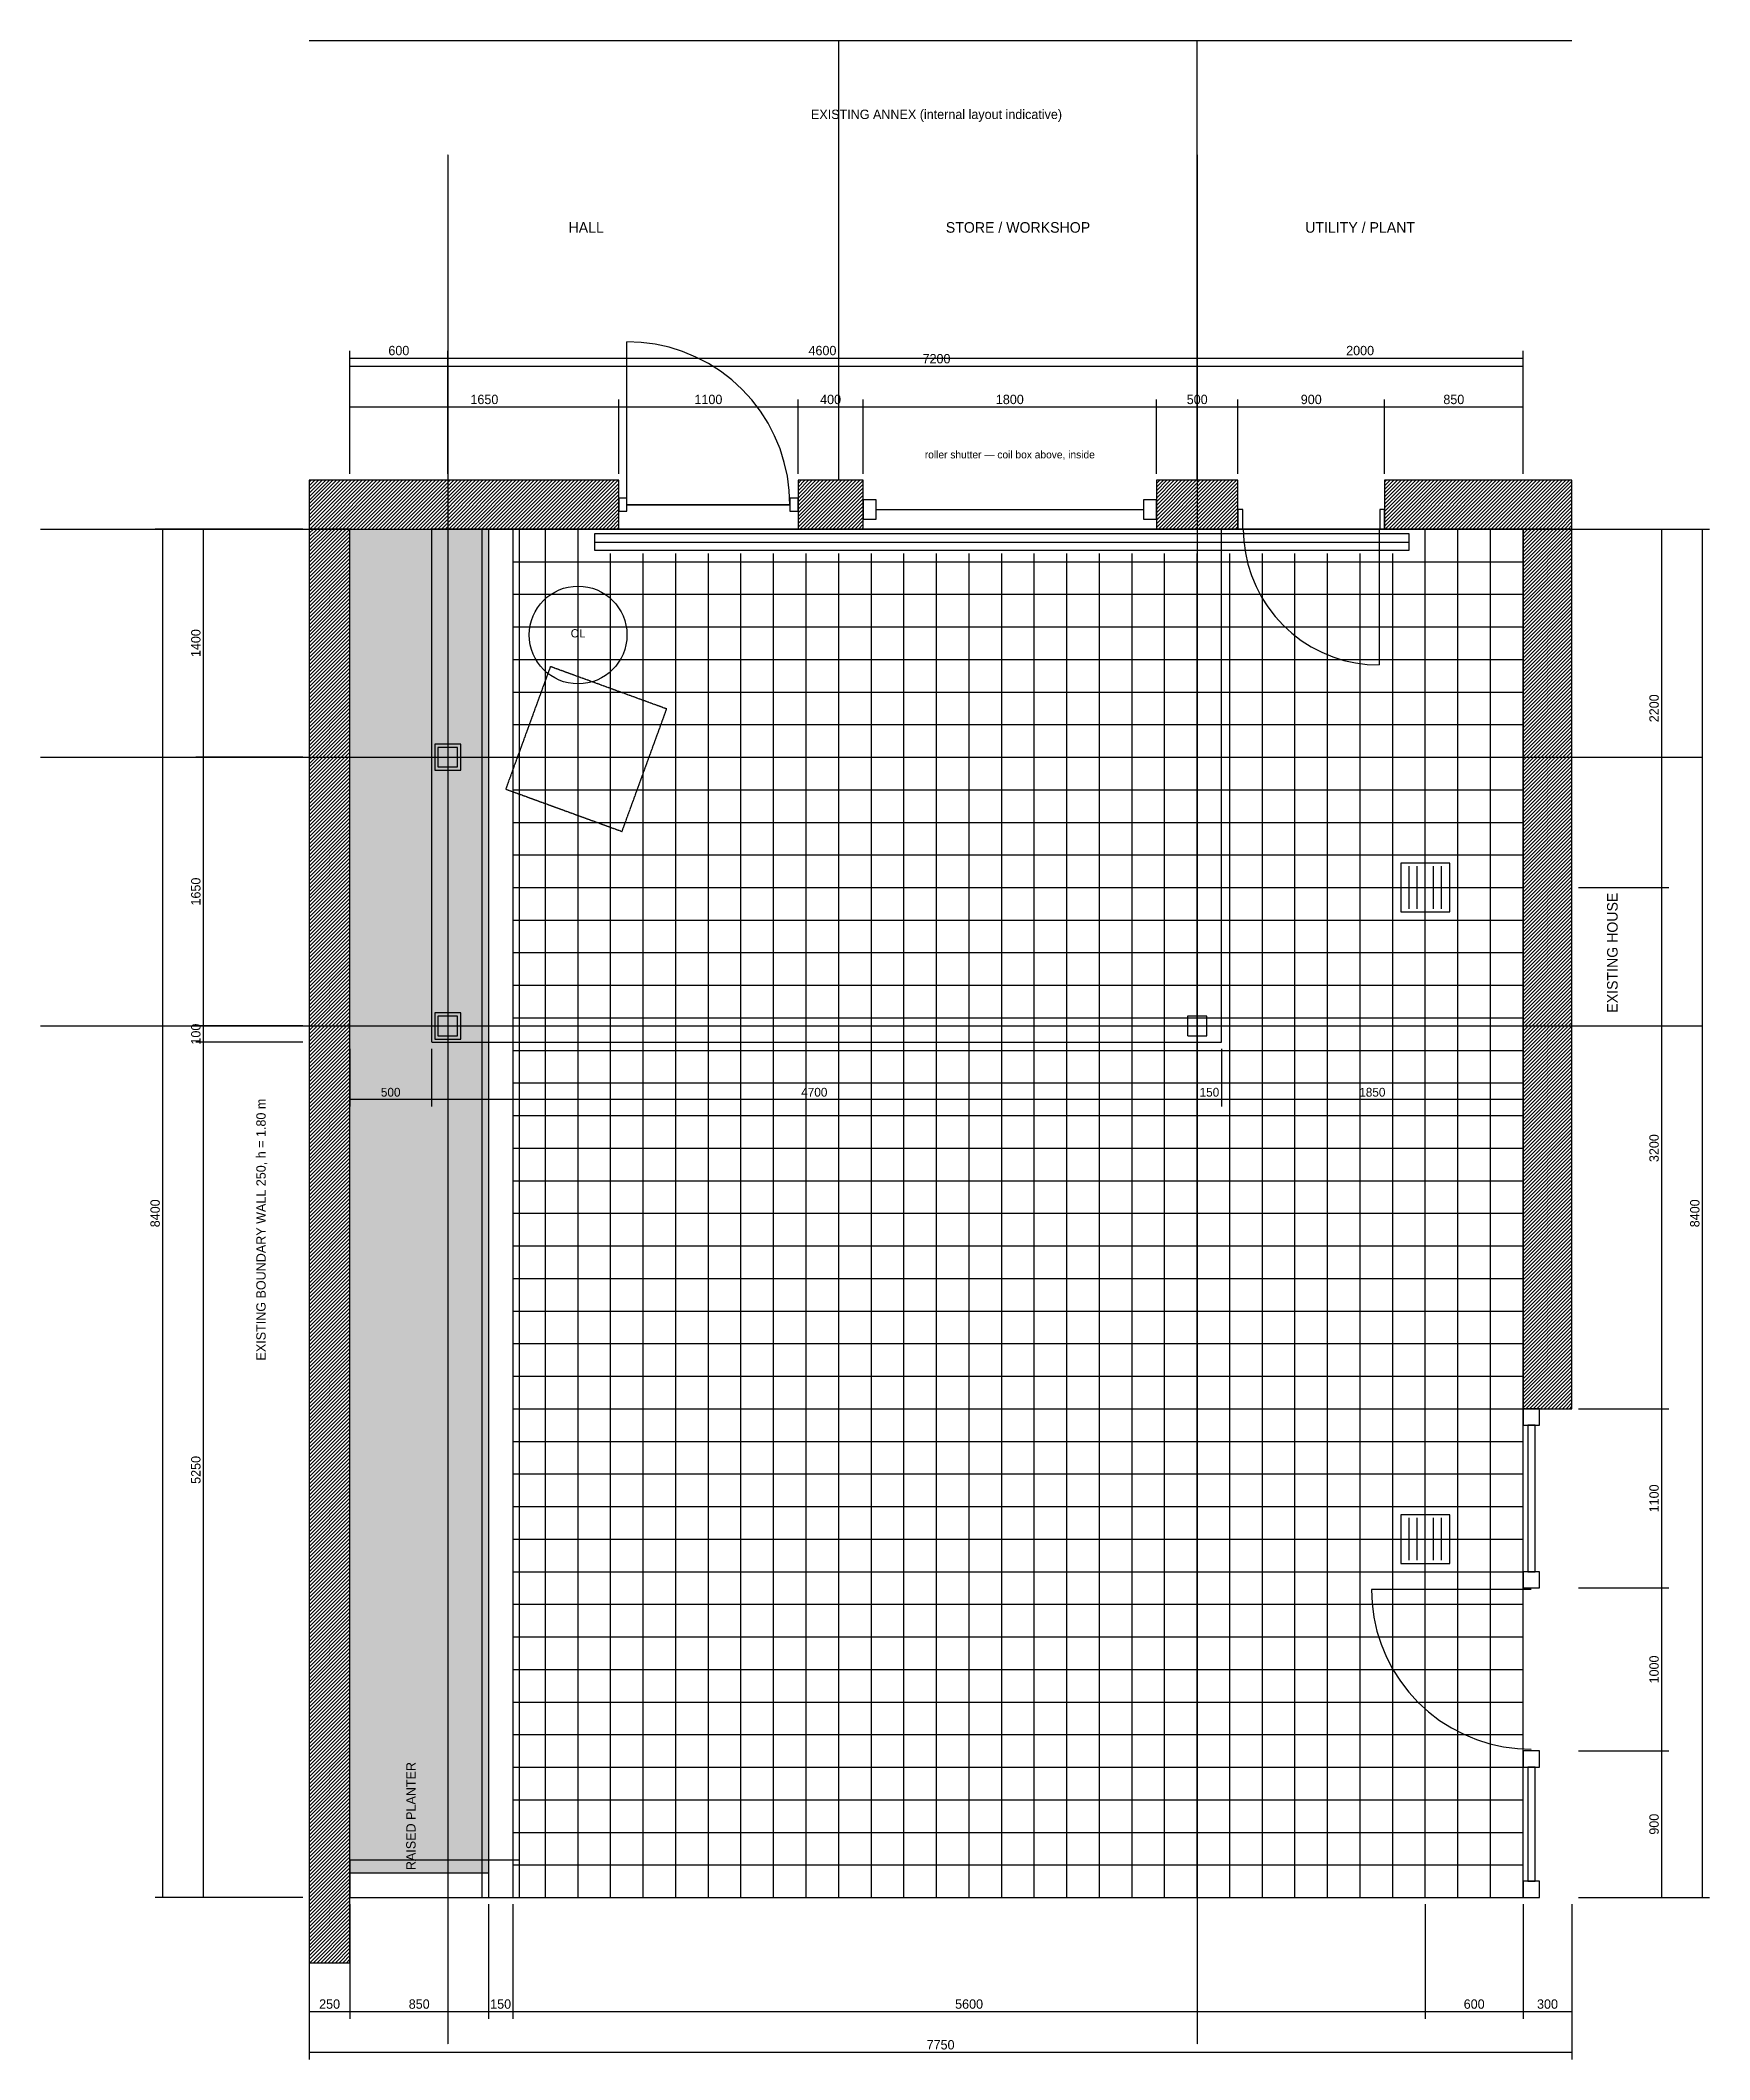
# Model space of a CAD drawing. Header units: millimetres. Extents: x -3750 to 66350, y -83500 to 3000.
# Drawn here: x -1900 to 8345, y -9395 to 3000 of the extents above; entities that cross this region are included whole.
import ezdxf
from ezdxf.enums import TextEntityAlignment as Align

# ---------------------------------------------------------------- set-up
doc = ezdxf.new("R2010")
doc.units = ezdxf.units.MM
doc.linetypes.add('DASHED', pattern=[1.524, 1.27, -0.254])
for name, color, linetype in [('A-DIMS', 3, 'Continuous'), ('A-DOOR', 5, 'Continuous'), ('A-GRID', 8, 'Continuous'), ('A-HATCH', 9, 'Continuous'), ('A-PAVING', 251, 'Continuous'), ('A-TEXT', 2, 'Continuous'), ('A-WALL', 7, 'Continuous'), ('C-DRAIN', 4, 'Continuous'), ('S-STEEL', 1, 'Continuous')]:
    doc.layers.add(name, color=color, linetype=linetype)

msp = doc.modelspace()

# ---------------------------------------------------------------- texts
at = {"layer": 'A-DIMS'}
for s, height, p in [('600', 57.6, (300, 1050)), ('4600', 57.6, (2900, 1050)), ('2000', 57.6, (6200, 1050)), ('7200', 57.6, (3600, 1000)), ('1650', 57.6, (825, 750)), ('1100', 57.6, (2200, 750)), ('400', 57.6, (2950, 750)), ('1800', 57.6, (4050, 750)), ('500', 57.6, (5200, 750)), ('900', 57.6, (5900, 750)), ('850', 57.6, (6775, 750)), ('500', 54, (250, -3500)), ('4700', 54, (2850, -3500)), ('150', 54, (5275, -3500)), ('1850', 54, (6275, -3500)), ('250', 57.6, (-125, -9100)), ('850', 57.6, (425, -9100)), ('150', 57.6, (925, -9100)), ('5600', 57.6, (3800, -9100)), ('600', 57.6, (6900, -9100)), ('300', 57.6, (7350, -9100)), ('7750', 57.6, (3625, -9350))]:
    msp.add_text(s, height=height, dxfattribs=at).set_placement(p, align=Align.BOTTOM_CENTER)
for s, p in [('1400', (-900, -700)), ('2200', (8050, -1100)), ('1650', (-900, -2225)), ('100', (-900, -3100)), ('3200', (8050, -3800)), ('8400', (-1150, -4200)), ('8400', (8300, -4200)), ('5250', (-900, -5775)), ('1100', (8050, -5950)), ('1000', (8050, -7000)), ('900', (8050, -7950))]:
    msp.add_text(s, height=57.6, rotation=90, dxfattribs=at).set_placement(p, align=Align.BOTTOM_CENTER)
at = {"layer": 'A-TEXT'}
for s, height, p in [('EXISTING ANNEX (internal layout indicative)', 57.6, (3600, 2500)), ('HALL', 64.8, (1450, 1800)), ('STORE / WORKSHOP', 64.8, (4100, 1800)), ('UTILITY / PLANT', 64.8, (6200, 1800)), ('roller shutter — coil box above, inside', 46.8, (4050, 420)), ('OL', 50.4, (1400, -680))]:
    msp.add_text(s, height=height, dxfattribs=at).set_placement(p, align=Align.BOTTOM_CENTER)
for s, height, p in [('EXISTING HOUSE', 64.8, (7800, -2600)), ('EXISTING BOUNDARY WALL 250, h = 1.80 m', 57.6, (-500, -4300)), ('RAISED PLANTER', 57.6, (420, -7900))]:
    msp.add_text(s, height=height, rotation=90, dxfattribs=at).set_placement(p, align=Align.BOTTOM_CENTER)

# ---------------------------------------------------------------- hatches: boundary and pattern name
at = {"layer": 'A-HATCH'}
h = msp.add_hatch(dxfattribs=at)
h.set_pattern_fill('ANSI31', scale=5)
h.paths.add_polyline_path([(-250, 0), (1650, 0), (1650, 300), (-250, 300)])
h = msp.add_hatch(dxfattribs=at)
h.set_pattern_fill('ANSI31', scale=5)
h.paths.add_polyline_path([(2750, 0), (3150, 0), (3150, 300), (2750, 300)])
h = msp.add_hatch(dxfattribs=at)
h.set_pattern_fill('ANSI31', scale=5)
h.paths.add_polyline_path([(4950, 0), (5450, 0), (5450, 300), (4950, 300)])
h = msp.add_hatch(dxfattribs=at)
h.set_pattern_fill('ANSI31', scale=5)
h.paths.add_polyline_path([(6350, 0), (7500, 0), (7500, 300), (6350, 300)])
h = msp.add_hatch(dxfattribs=at)
h.set_pattern_fill('ANSI31', scale=5)
h.paths.add_polyline_path([(-250, -8800), (0, -8800), (0, 0), (-250, 0)])
msp.add_hatch(color=8, dxfattribs=at).paths.add_polyline_path([(0, 0), (850, 0), (850, -8250), (0, -8250)])
h = msp.add_hatch(dxfattribs=at)
h.set_pattern_fill('ANSI31', scale=5)
h.paths.add_polyline_path([(7200, -5400), (7500, -5400), (7500, 0), (7200, 0)])

# ---------------------------------------------------------------- linework, layer by layer
at = {"layer": 'A-DIMS'}
for p, q in [((0, 340), (0, 1095)), ((0, 1050), (600, 1050)), ((0, 340), (0, 1045)), ((0, 1000), (7200, 1000)), ((600, 340), (600, 1095)), ((600, 340), (600, 1095)), ((600, 1050), (5200, 1050)), ((5200, 340), (5200, 1095)), ((5200, 340), (5200, 1095)), ((5200, 1050), (7200, 1050)), ((7200, 340), (7200, 1095)), ((7200, 340), (7200, 1045)), ((0, 340), (0, 795)), ((0, 750), (1650, 750)), ((1650, 340), (1650, 795)), ((1650, 340), (1650, 795)), ((1650, 750), (2750, 750)), ((2750, 340), (2750, 795)), ((2750, 340), (2750, 795)), ((2750, 750), (3150, 750)), ((3150, 340), (3150, 795)), ((3150, 340), (3150, 795)), ((3150, 750), (4950, 750)), ((4950, 340), (4950, 795)), ((4950, 340), (4950, 795)), ((4950, 750), (5450, 750)), ((5450, 340), (5450, 795)), ((5450, 340), (5450, 795)), ((5450, 750), (6350, 750)), ((6350, 340), (6350, 795)), ((6350, 340), (6350, 795)), ((6350, 750), (7200, 750)), ((7200, 340), (7200, 795)), ((-290, 0), (-1195, 0)), ((-1150, 0), (-1150, -8400)), ((-290, 0), (-945, 0)), ((-900, 0), (-900, -1400)), ((7540, 0), (8095, 0)), ((7540, 0), (8345, 0)), ((8050, 0), (8050, -2200)), ((8300, 0), (8300, -8400)), ((-290, -1400), (-945, -1400)), ((-290, -1400), (-945, -1400)), ((-900, -1400), (-900, -3050)), ((7540, -2200), (8095, -2200)), ((7540, -2200), (8095, -2200)), ((8050, -2200), (8050, -5400)), ((-290, -3050), (-945, -3050)), ((-290, -3050), (-945, -3050)), ((-900, -3050), (-900, -3150)), ((-290, -3150), (-945, -3150)), ((-290, -3150), (-945, -3150)), ((-900, -3150), (-900, -8400)), ((0, -3190), (0, -3545)), ((500, -3190), (500, -3545)), ((500, -3190), (500, -3545)), ((5200, -3190), (5200, -3545)), ((5200, -3190), (5200, -3545)), ((5350, -3190), (5350, -3545)), ((5350, -3190), (5350, -3545)), ((7200, -3190), (7200, -3545)), ((0, -3500), (500, -3500)), ((500, -3500), (5200, -3500)), ((5200, -3500), (5350, -3500)), ((5350, -3500), (7200, -3500)), ((7540, -5400), (8095, -5400)), ((7540, -5400), (8095, -5400)), ((8050, -5400), (8050, -6500)), ((7540, -6500), (8095, -6500)), ((7540, -6500), (8095, -6500)), ((8050, -6500), (8050, -7500)), ((7540, -7500), (8095, -7500)), ((7540, -7500), (8095, -7500)), ((8050, -7500), (8050, -8400)), ((-290, -8400), (-1195, -8400)), ((-290, -8400), (-945, -8400)), ((7540, -8400), (8095, -8400)), ((7540, -8400), (8345, -8400)), ((-250, -8440), (-250, -9145)), ((-250, -8440), (-250, -9395)), ((0, -8440), (0, -9145)), ((0, -8440), (0, -9145)), ((850, -8440), (850, -9145)), ((850, -8440), (850, -9145)), ((1000, -8440), (1000, -9145)), ((1000, -8440), (1000, -9145)), ((6600, -8440), (6600, -9145)), ((6600, -8440), (6600, -9145)), ((7200, -8440), (7200, -9145)), ((7200, -8440), (7200, -9145)), ((7500, -8440), (7500, -9145)), ((7500, -8440), (7500, -9395)), ((-250, -9100), (0, -9100)), ((0, -9100), (850, -9100)), ((850, -9100), (1000, -9100)), ((1000, -9100), (6600, -9100)), ((6600, -9100), (7200, -9100)), ((7200, -9100), (7500, -9100)), ((-250, -9350), (7500, -9350))]:
    msp.add_line(p, q, dxfattribs=at)
at = {"layer": 'A-DOOR'}
for p, q in [((1700, 150), (1700, 1150)), ((6317, 0), (6317, -834))]:
    msp.add_line(p, q, dxfattribs=at)
for points in [[(2700, 150), (2696, 237), (2685, 324), (2666, 409), (2640, 492), (2606, 573), (2566, 650), (2519, 724), (2466, 793), (2407, 857), (2343, 916), (2274, 969), (2200, 1016), (2123, 1056), (2042, 1090), (1959, 1116), (1874, 1135), (1787, 1146), (1700, 1150)], [(5483, 0), (5486, -73), (5496, -145), (5511, -216), (5533, -285), (5561, -352), (5595, -417), (5634, -478), (5678, -536), (5727, -590), (5781, -639), (5839, -683), (5900, -722), (5965, -756), (6032, -784), (6101, -806), (6172, -821), (6244, -831), (6317, -834)], [(6270, -6510), (6274, -6595), (6285, -6680), (6303, -6764), (6329, -6845), (6362, -6924), (6401, -7000), (6447, -7072), (6499, -7140), (6557, -7203), (6620, -7261), (6688, -7313), (6760, -7359), (6836, -7398), (6915, -7431), (6996, -7457), (7080, -7475), (7165, -7486), (7250, -7490)]]:
    msp.add_lwpolyline(points, dxfattribs=at)
at = {"layer": 'A-GRID', "linetype": 'DASHED'}
for p, q in [((600, 2300), (600, -9300)), ((5200, 2300), (5200, -9300)), ((-1900, 0), (8300, 0)), ((-1900, -1400), (8300, -1400)), ((-1900, -3050), (8300, -3050))]:
    msp.add_line(p, q, dxfattribs=at)
at = {"layer": 'A-PAVING'}
for p, q in [((1200, -8400), (1200, 0)), ((1400, -8400), (1400, 0)), ((6600, -8400), (6600, 0)), ((6800, -8400), (6800, 0)), ((7000, -8400), (7000, 0)), ((1000, -200), (7200, -200)), ((1600, -8400), (1600, -150)), ((1800, -8400), (1800, -150)), ((2000, -8400), (2000, -150)), ((2200, -8400), (2200, -150)), ((2400, -8400), (2400, -150)), ((2600, -8400), (2600, -150)), ((2800, -8400), (2800, -150)), ((3000, -8400), (3000, -150)), ((3200, -8400), (3200, -150)), ((3400, -8400), (3400, -150)), ((3600, -8400), (3600, -150)), ((3800, -8400), (3800, -150)), ((4000, -8400), (4000, -150)), ((4200, -8400), (4200, -150)), ((4400, -8400), (4400, -150)), ((4600, -8400), (4600, -150)), ((4800, -8400), (4800, -150)), ((5000, -8400), (5000, -150)), ((5200, -8400), (5200, -150)), ((5400, -8400), (5400, -150)), ((5600, -8400), (5600, -150)), ((5800, -8400), (5800, -150)), ((6000, -8400), (6000, -150)), ((6200, -8400), (6200, -150)), ((6400, -8400), (6400, -150)), ((1000, -400), (7200, -400)), ((1000, -600), (7200, -600)), ((1000, -800), (7200, -800)), ((1000, -1000), (7200, -1000)), ((1000, -1200), (7200, -1200)), ((1000, -1400), (7200, -1400)), ((1000, -1600), (7200, -1600)), ((1000, -1800), (7200, -1800)), ((1000, -2000), (7200, -2000)), ((1000, -2200), (7200, -2200)), ((1000, -2400), (7200, -2400)), ((1000, -2600), (7200, -2600)), ((1000, -2800), (7200, -2800)), ((1000, -3000), (7200, -3000)), ((1000, -3200), (7200, -3200)), ((1000, -3400), (7200, -3400)), ((1000, -3600), (7200, -3600)), ((1000, -3800), (7200, -3800)), ((1000, -4000), (7200, -4000)), ((1000, -4200), (7200, -4200)), ((1000, -4400), (7200, -4400)), ((1000, -4600), (7200, -4600)), ((1000, -4800), (7200, -4800)), ((1000, -5000), (7200, -5000)), ((1000, -5200), (7200, -5200)), ((1000, -5400), (7200, -5400)), ((1000, -5600), (7200, -5600)), ((1000, -5800), (7200, -5800)), ((1000, -6000), (7200, -6000)), ((1000, -6200), (7200, -6200)), ((1000, -6400), (7200, -6400)), ((1000, -6600), (7200, -6600)), ((1000, -6800), (7200, -6800)), ((1000, -7000), (7200, -7000)), ((1000, -7200), (7200, -7200)), ((1000, -7400), (7200, -7400)), ((1000, -7600), (7200, -7600)), ((1000, -7800), (7200, -7800)), ((1000, -8000), (7200, -8000)), ((1000, -8200), (7200, -8200))]:
    msp.add_line(p, q, dxfattribs=at)
at = {"layer": 'A-WALL', "linetype": 'DASHED'}
for p, q in [((-250, 3000), (7500, 3000)), ((3000, 300), (3000, 3000)), ((5200, 300), (5200, 3000)), ((850, 0), (850, -8400)), ((1000, 0), (1000, -8400)), ((3230, 120), (4870, 120))]:
    msp.add_line(p, q, dxfattribs=at)
at = {"layer": 'A-WALL'}
for p, q in [((6500, -2330), (6500, -2070)), ((6550, -2330), (6550, -2070)), ((6600, -2330), (6600, -2070)), ((6650, -2330), (6650, -2070)), ((6700, -2330), (6700, -2070)), ((6500, -6330), (6500, -6070)), ((6550, -6330), (6550, -6070)), ((6600, -6330), (6600, -6070)), ((6650, -6330), (6650, -6070)), ((6700, -6330), (6700, -6070)), ((7250, -6510), (6270, -6510))]:
    msp.add_line(p, q, dxfattribs=at)
for points in [[(-250, 0), (1650, 0), (1650, 300), (-250, 300)], [(2750, 0), (3150, 0), (3150, 300), (2750, 300)], [(4950, 0), (5450, 0), (5450, 300), (4950, 300)], [(6350, 0), (7500, 0), (7500, 300), (6350, 300)], [(1650, 110), (1700, 110), (1700, 190), (1650, 190)], [(1700, 150), (2700, 150), (2700, 150), (1700, 150)], [(2700, 110), (2750, 110), (2750, 190), (2700, 190)], [(3150, 60), (3230, 60), (3230, 180), (3150, 180)], [(4870, 60), (4950, 60), (4950, 180), (4870, 180)], [(-250, -8800), (0, -8800), (0, 0), (-250, 0)], [(0, 0), (850, 0), (850, -8250), (0, -8250)], [(810, -8400), (1040, -8400), (1040, 0), (810, 0)], [(1000, -8400), (7200, -8400), (7200, 0), (1000, 0)], [(5450, 0), (5480, 0), (5480, 120), (5450, 120)], [(6320, 0), (6350, 0), (6350, 120), (6320, 120)], [(7200, -5400), (7500, -5400), (7500, 0), (7200, 0)], [(520, -1480), (680, -1480), (680, -1320), (520, -1320)], [(520, -3130), (680, -3130), (680, -2970), (520, -2970)], [(7200, -5500), (7300, -5500), (7300, -5400), (7200, -5400)], [(7230, -6400), (7275, -6400), (7275, -5500), (7230, -5500)], [(7200, -6500), (7300, -6500), (7300, -6400), (7200, -6400)], [(7200, -7600), (7300, -7600), (7300, -7500), (7200, -7500)], [(7230, -8300), (7275, -8300), (7275, -7600), (7230, -7600)], [(0, -8400), (1040, -8400), (1040, -8170), (0, -8170)], [(7200, -8400), (7300, -8400), (7300, -8300), (7200, -8300)]]:
    msp.add_lwpolyline(points, close=True, dxfattribs=at)
at = {"layer": 'A-WALL', "linetype": 'DASHED'}
for points in [[(500, -3150), (5350, -3150), (5350, 0), (500, 0)], [(956, -1596), (1670, -1856), (1944, -1104), (1230, -844)], [(5140, -3110), (5260, -3110), (5260, -2990), (5140, -2990)]]:
    msp.add_lwpolyline(points, close=True, dxfattribs=at)
at = {"layer": 'A-WALL'}
msp.add_circle((1400, -650), 300, dxfattribs=at)
at = {"layer": 'C-DRAIN'}
msp.add_line((1500, -80), (6500, -80), dxfattribs=at)
for points in [[(1500, -130), (6500, -130), (6500, -30), (1500, -30)], [(6450, -2350), (6750, -2350), (6750, -2050), (6450, -2050)], [(6450, -6350), (6750, -6350), (6750, -6050), (6450, -6050)]]:
    msp.add_lwpolyline(points, close=True, dxfattribs=at)
at = {"layer": 'S-STEEL'}
for points in [[(540, -1460), (660, -1460), (660, -1340), (540, -1340)], [(540, -3110), (660, -3110), (660, -2990), (540, -2990)]]:
    msp.add_lwpolyline(points, close=True, dxfattribs=at)

msp.set_redraw_order([(e.dxf.handle, doc.entitydb.next_handle()) for e in msp.query("TEXT MTEXT ATTDEF DIMENSION ARC_DIMENSION")])  # texts and dimensions are drawn at this point

doc.saveas('drawing.dxf')
